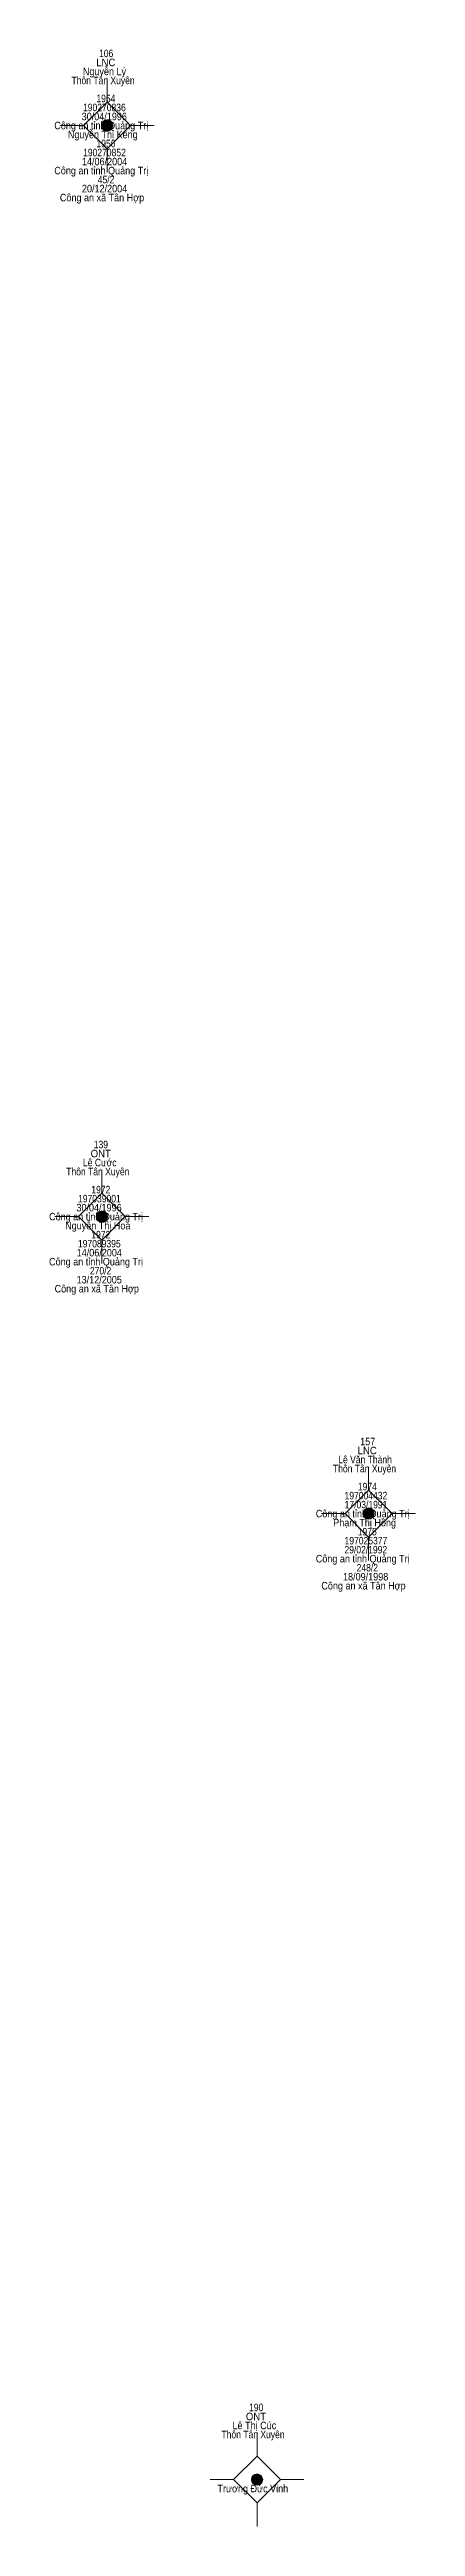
# Model space of a CAD drawing. Header units: metres. Extents: x 550999 to 552168, y 1840994 to 1841978.
# Drawn here: x 551319.3 to 551338.8, y 1841331.8 to 1841463.7 of the extents above; entities that cross this region are included whole.
import ezdxf
from ezdxf.enums import TextEntityAlignment as Align

# ---------------------------------------------------------------- set-up
doc = ezdxf.new("R2010")
doc.units = ezdxf.units.M
doc.header["$LTSCALE"] = 0.16
doc.layers.add('11', color=7, linetype='Continuous', lineweight=13)
doc.layers.add('15', color=7, linetype='Continuous')

msp = doc.modelspace()

# ---------------------------------------------------------------- texts
at = {"layer": '15'}
for s, width, p in [('LNC', 0.95, (551322.33, 1841462.83)), ('106', 0.85, (551322.35, 1841463.31)), ('Thôn Tân Xuyên', 0.85, (551322.185, 1841461.87)), ('Nguyễn Lý', 0.9, (551322.26, 1841462.35)), ('190270836', 0.85, (551322.255, 1841460.43)), ('1954', 0.85, (551322.335, 1841460.91)), ('Công an tỉnh Quảng Trị', 0.9, (551322.09, 1841459.47)), ('Nguyễn Thị Kêng', 0.9, (551322.17, 1841458.99)), ('30/04/1996', 0.9, (551322.25, 1841459.95)), ('14/06/2004', 0.9, (551322.265, 1841457.55)), ('190270852', 0.85, (551322.26, 1841458.03)), ('1956', 0.85, (551322.34, 1841458.51)), ('Công an tỉnh Quảng Trị', 0.9, (551322.09, 1841457.07)), ('45/2', 0.85, (551322.345, 1841456.59)), ('Công an xã Tân Hợp', 0.9, (551322.13, 1841455.63)), ('20/12/2004', 0.9, (551322.265, 1841456.11)), ('139', 0.85, (551322.07, 1841405.19)), ('Thôn Tân Xuyên', 0.85, (551321.905, 1841403.75)), ('Lê Cước', 0.85, (551322.01, 1841404.23)), ('ONT', 0.95, (551322.06, 1841404.71)), ('197039001', 0.85, (551321.99, 1841402.31)), ('1972', 0.85, (551322.065, 1841402.79)), ('Công an tỉnh Quảng Trị', 0.9, (551321.81, 1841401.35)), ('Nguyễn Thị Hoa', 0.9, (551321.905, 1841400.87)), ('30/04/1996', 0.9, (551321.97, 1841401.83)), ('197089395', 0.85, (551321.985, 1841399.91)), ('1972', 0.85, (551322.065, 1841400.39)), ('Công an tỉnh Quảng Trị', 0.9, (551321.81, 1841398.95)), ('14/06/2004', 0.9, (551321.985, 1841399.43)), ('270/2', 0.85, (551322.055, 1841398.47)), ('Công an xã Tân Hợp', 0.9, (551321.85, 1841397.51)), ('13/12/2005', 0.9, (551321.98, 1841397.99)), ('157', 0.9, (551336.285, 1841389.37)), ('Thôn Tân Xuyên', 0.85, (551336.115, 1841387.93)), ('Lê Văn Thành', 0.85, (551336.145, 1841388.41)), ('LNC', 0.95, (551336.26, 1841388.89)), ('197004432', 0.85, (551336.19, 1841386.49)), ('1974', 0.85, (551336.265, 1841386.97)), ('Công an tỉnh Quảng Trị', 0.9, (551336.02, 1841385.53)), ('Phạm Thị Hồng', 0.9, (551336.12, 1841385.05)), ('17/03/1991', 0.85, (551336.195, 1841386.01)), ('197025377', 0.85, (551336.19, 1841384.09)), ('1975', 0.85, (551336.26, 1841384.57)), ('Công an tỉnh Quảng Trị', 0.9, (551336.02, 1841383.13)), ('29/02/1992', 0.85, (551336.185, 1841383.61)), ('248/2', 0.85, (551336.265, 1841382.65)), ('Công an xã Tân Hợp', 0.9, (551336.06, 1841381.69)), ('18/09/1998', 0.9, (551336.175, 1841382.17)), ('190', 0.85, (551330.345, 1841337.92)), ('Thôn Tân Xuyên', 0.85, (551330.175, 1841336.48)), ('Lê Thị Cúc', 0.9, (551330.245, 1841336.96)), ('ONT', 0.95, (551330.33, 1841337.44)), ('Trương Đức Vinh', 0.9, (551330.165, 1841333.6))]:
    msp.add_text(s, height=0.4, dxfattribs=dict(at, width=width)).set_placement(p, align=Align.CENTER)

# ---------------------------------------------------------------- hatches: boundary and pattern name
at = {"layer": '11'}
for points in [[(551322.6995, 1841459.67, 1), (551322.0995, 1841459.67, 1)], [(551322.4195, 1841401.55, 1), (551321.8195, 1841401.55, 1)], [(551336.6295, 1841385.73, 1), (551336.0295, 1841385.73, 1)], [(551330.6895, 1841334.28, 1), (551330.0895, 1841334.28, 1)]]:
    msp.add_hatch(color=256, dxfattribs=at).paths.add_polyline_path(points)

# ---------------------------------------------------------------- linework, layer by layer
for p, q in [((551322.4, 1841462.17), (551322.4, 1841460.92)), ((551321.15, 1841459.67), (551319.9, 1841459.67)), ((551324.9, 1841459.67), (551323.65, 1841459.67)), ((551322.4, 1841458.42), (551322.4, 1841457.17)), ((551322.12, 1841404.05), (551322.12, 1841402.8)), ((551320.87, 1841401.55), (551319.62, 1841401.55)), ((551324.62, 1841401.55), (551323.37, 1841401.55)), ((551322.12, 1841400.3), (551322.12, 1841399.05)), ((551336.33, 1841388.23), (551336.33, 1841386.98)), ((551335.08, 1841385.73), (551333.83, 1841385.73)), ((551338.83, 1841385.73), (551337.58, 1841385.73)), ((551336.33, 1841384.48), (551336.33, 1841383.23)), ((551330.39, 1841336.78), (551330.39, 1841335.53)), ((551329.14, 1841334.28), (551327.89, 1841334.28)), ((551332.89, 1841334.28), (551331.64, 1841334.28)), ((551330.39, 1841333.03), (551330.39, 1841331.78))]:
    msp.add_line(p, q, dxfattribs=at)
for points in [[(551322.4, 1841460.92), (551321.15, 1841459.67), (551322.4, 1841458.42), (551323.65, 1841459.67)], [(551322.12, 1841402.8), (551320.87, 1841401.55), (551322.12, 1841400.3), (551323.37, 1841401.55)], [(551336.33, 1841386.98), (551335.08, 1841385.73), (551336.33, 1841384.48), (551337.58, 1841385.73)], [(551330.39, 1841335.53), (551329.14, 1841334.28), (551330.39, 1841333.03), (551331.64, 1841334.28)]]:
    msp.add_lwpolyline(points, close=True, dxfattribs=at)
for centre in [(551322.3995, 1841459.67), (551322.1195, 1841401.55), (551336.3295, 1841385.73), (551330.3895, 1841334.28)]:
    msp.add_circle(centre, 0.3, dxfattribs=at)

msp.set_redraw_order([(e.dxf.handle, doc.entitydb.next_handle()) for e in msp.query("TEXT MTEXT ATTDEF DIMENSION ARC_DIMENSION")])  # texts and dimensions are drawn at this point

doc.saveas('drawing.dxf')
